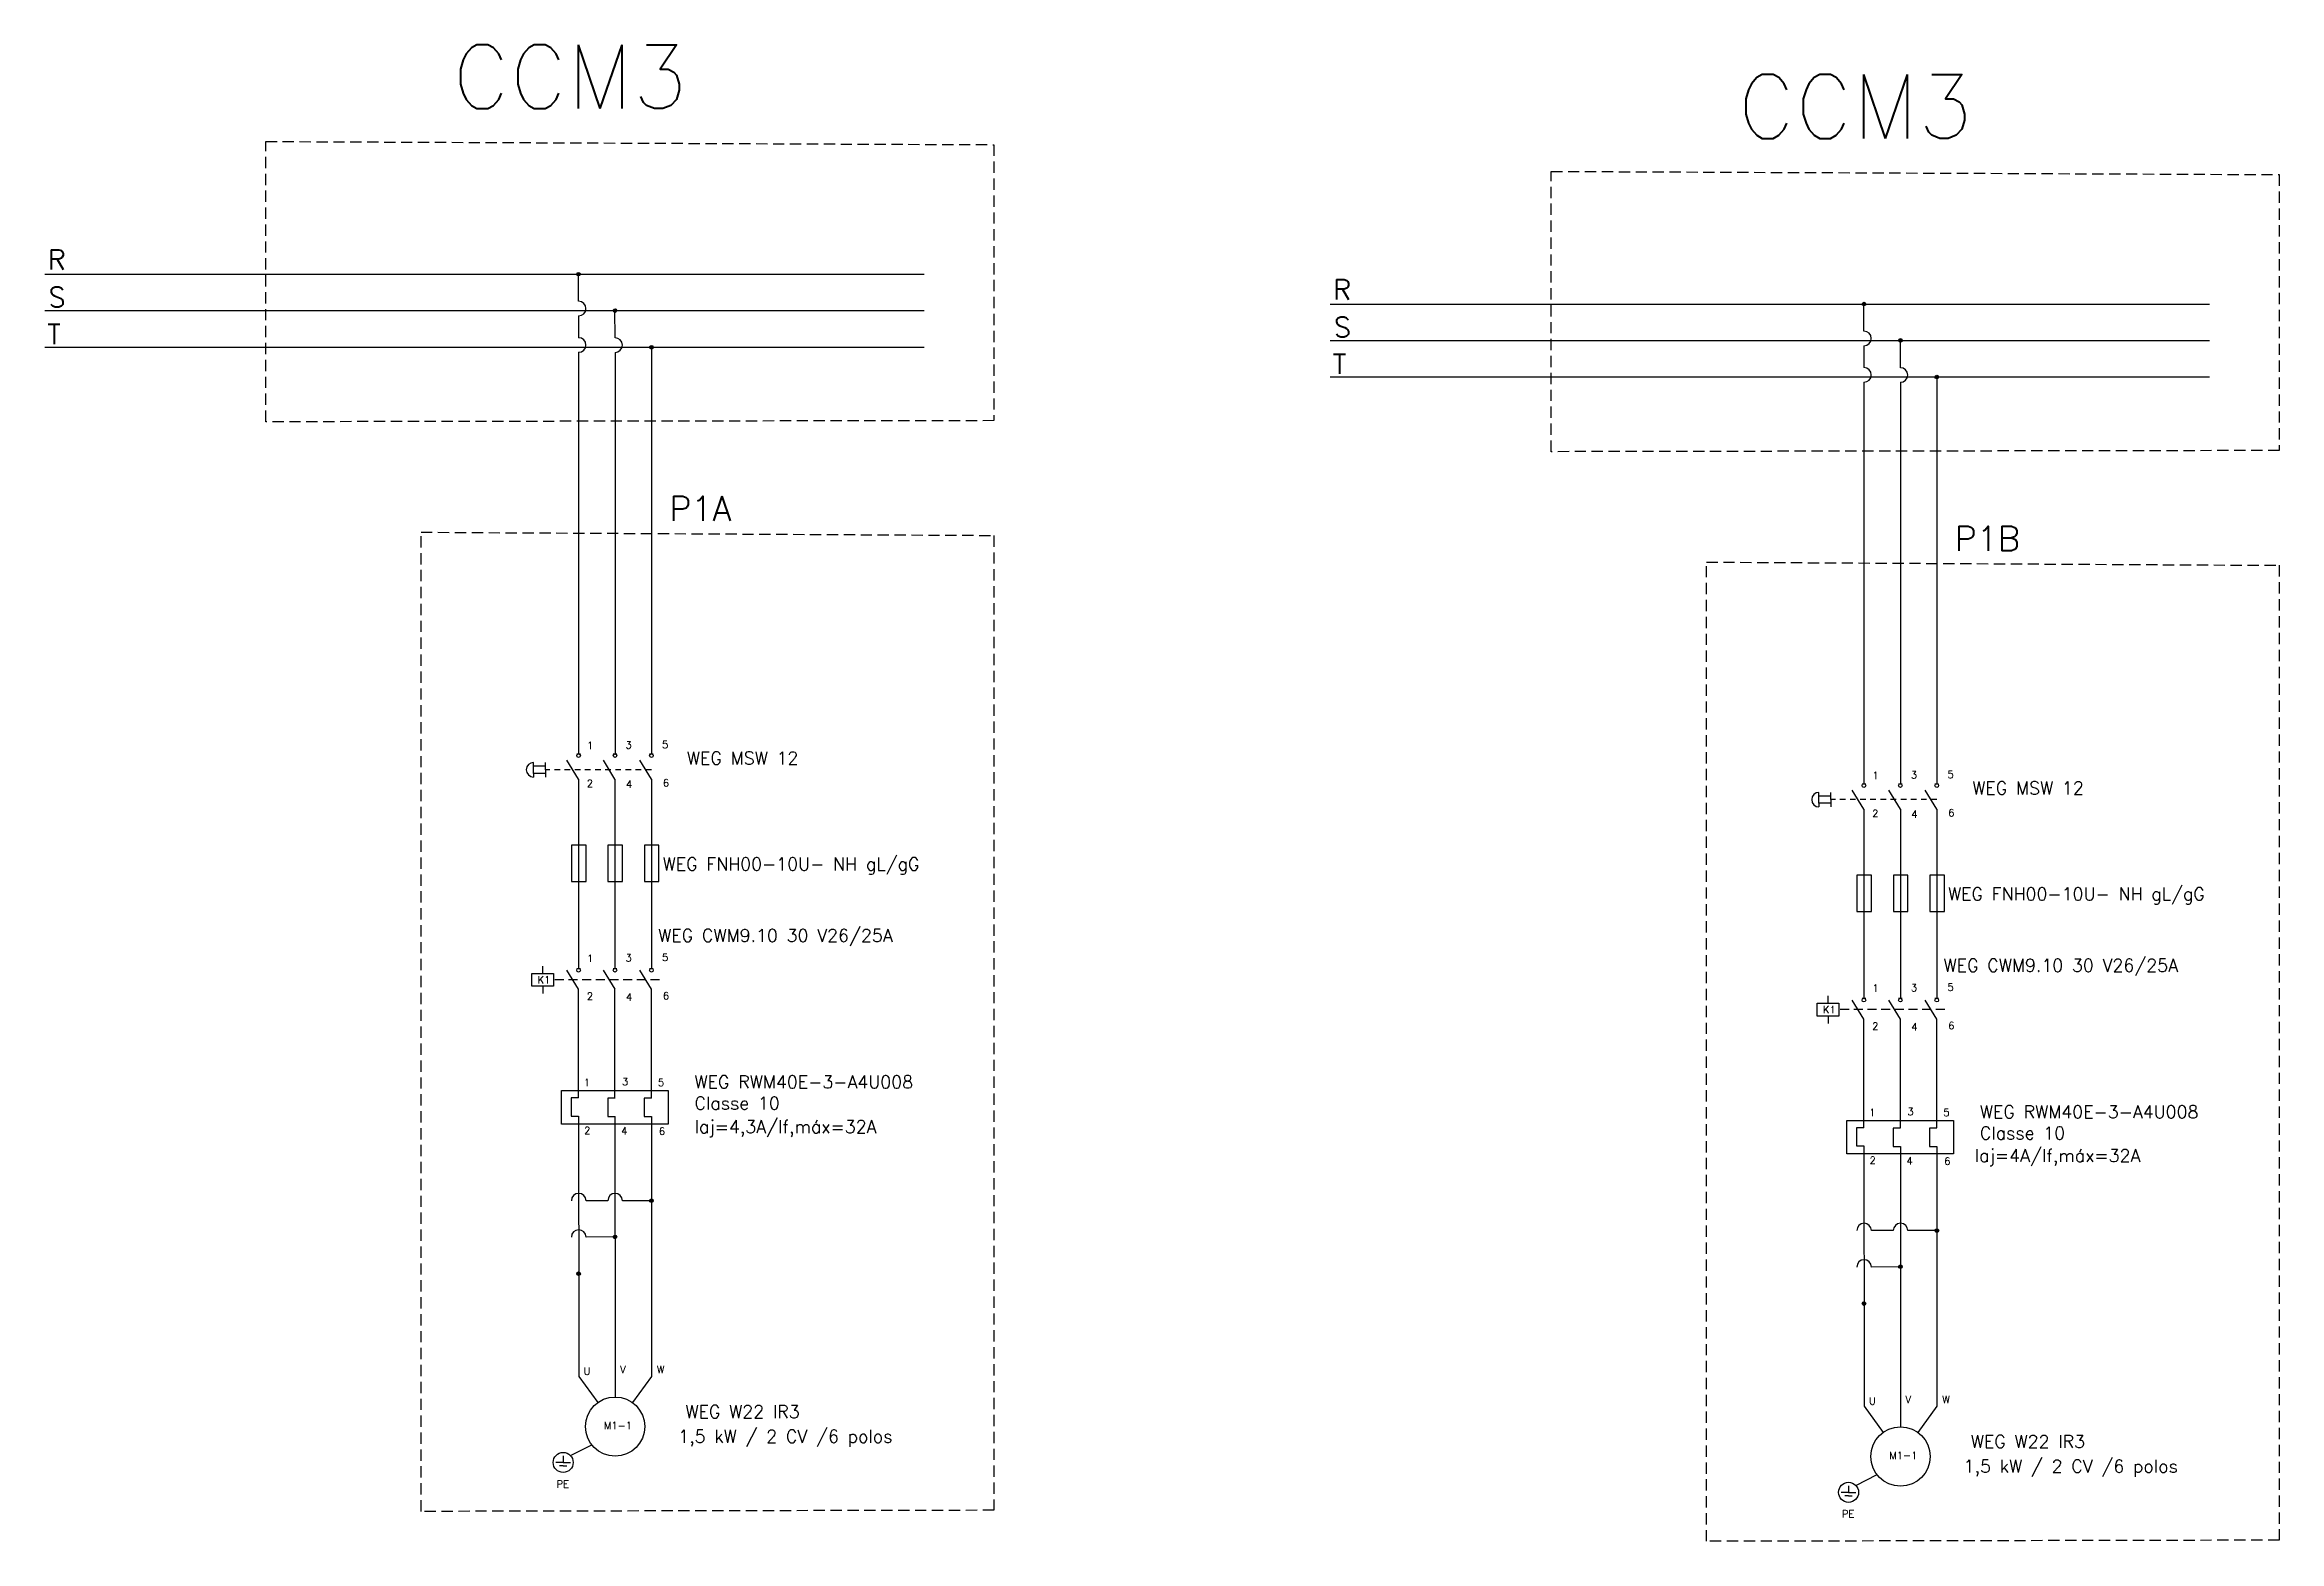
# Model space of a CAD drawing. Extents: x -646 to 641, y -139 to 322.
# Drawn here: x -266.83 to -217.27, y 72.22 to 105.4 of the extents above; entities that cross this region are included whole.
import ezdxf

# ---------------------------------------------------------------- set-up
doc = ezdxf.new("R2010")
doc.units = 0
doc.header["$MEASUREMENT"] = 0
doc.linetypes.add('DASHED2', pattern=[0.375, 0.25, -0.125])
doc.linetypes.add('HIDDEN', pattern=[0.375, 0.25, -0.125])
doc.layers.add('_COTAS', color=4, linetype='Continuous')
doc.layers.add('ELET_TRIFILAR_TEXTO', color=4, linetype='Continuous')
doc.layers.add('ELET_TRIFILAR_DESENHO', color=5, linetype='Continuous', plot=False)
doc.styles.add('ROMANS', font='romans')

msp = doc.modelspace()

# ---------------------------------------------------------------- texts
at = {"layer": 'ELET_TRIFILAR_TEXTO', "style": 'ROMANS'}
for s, height, p in [('CCM3', 1.4139, (-257.788, 103.988)), ('CCM3', 1.4139, (-229.283, 103.326)), ('P1A', 0.5457, (-252.98, 94.843)), ('P1B', 0.5457, (-224.475, 94.18)), ('WEG MSW 12', 0.2828, (-252.587, 89.443)), ('WEG MSW 12', 0.2828, (-224.082, 88.78)), ('WEG FNH00-10U- NH gL/gG     ', 0.28277, (-253.125, 87.094)), ('WEG FNH00-10U- NH gL/gG     ', 0.28277, (-224.62, 86.431)), ('WEG CWM9.10 30 V26/25A', 0.28277, (-253.223, 85.51)), ('WEG CWM9.10 30 V26/25A', 0.28277, (-224.718, 84.847)), ('Iaj=4,3A/If,máx=32A      ', 0.28277, (-252.418, 81.27)), ('Iaj=4A/If,máx=32A      ', 0.28277, (-224.027, 80.629)), ('WEG W22 IR3', 0.28277, (-252.619, 74.951)), ('1,5 kW / 2 CV /6 polos', 0.28277, (-252.778, 74.403)), ('WEG W22 IR3', 0.28277, (-224.114, 74.288)), ('1,5 kW / 2 CV /6 polos', 0.28277, (-224.273, 73.741))]:
    msp.add_text(s, height=height, dxfattribs=at).set_placement(p)
at = {"layer": 'ELET_TRIFILAR_TEXTO', "linetype": 'Continuous', "attachment_point": 1, "style": 'ROMANS'}
for s, width, heights, insert, char_height in [('R', 0.45782, [0.385], (-266.759, 100.857), 0.441), ('R', 0.45782, [0.385], (-238.254, 100.194), 0.441), ('S', 0.45782, [0.385], (-266.744, 100.023), 0.441), ('T', 0.45782, [0.385], (-266.773, 99.205), 0.441), ('S', 0.45782, [0.385], (-238.239, 99.36), 0.441), ('T', 0.45782, [0.385], (-238.268, 98.543), 0.441), ('K1', 0.45782, [0.385], (-255.898, 84.75), 0.1616), ('K1', 0.45782, [0.385], (-227.393, 84.087), 0.1616), ('U', 0.45782, [0.385], (-254.877, 76.072), 0.162), ('V', 0.45782, [0.385], (-254.069, 76.105), 0.162), ('W', 0.45782, [0.385], (-253.25, 76.105), 0.162), ('U', 0.45782, [0.385], (-226.372, 75.409), 0.162), ('V', 0.45782, [0.385], (-225.564, 75.442), 0.162), ('W', 0.45782, [0.385], (-224.745, 75.442), 0.162), ('M1-1', 0.51858, [0.563], (-254.426, 74.866), 0.1616), ('M1-1', 0.51858, [0.563], (-225.921, 74.203), 0.1616), ('PE', 0.45782, [0.385], (-255.479, 73.568), 0.1616), ('PE', 0.45782, [0.385], (-226.974, 72.905), 0.1616)]:
    msp.add_mtext_dynamic_manual_height_columns(s, width=width, gutter_width=2.793, heights=heights, dxfattribs=dict(at, insert=insert, char_height=char_height))
at = {"layer": 'ELET_TRIFILAR_TEXTO', "linetype": 'Continuous', "char_height": 0.28277, "width": 6.08463, "attachment_point": 1, "style": 'ROMANS'}
for insert in [(-252.418, 82.545), (-223.913, 81.882)]:
    msp.add_mtext('WEG RWM40E-3-A4U008 Classe 10    ', dxfattribs=dict(at, insert=insert))

# ---------------------------------------------------------------- blocks, each defined once
blk = doc.blocks.new('Contator')
at = {"layer": 'ELET_TRIFILAR_DESENHO', "linetype": 'Continuous'}
for p, q in [((150.054, 111.998), (150.054, 112.198)), ((150.054, 111.646), (150.054, 111.446)), ((151.04, 111.562), (150.721, 112.083)), ((150.99, 112.133), (151.091, 112.133)), ((152.04, 111.562), (151.721, 112.083)), ((151.99, 112.133), (152.091, 112.133)), ((153.04, 111.562), (152.721, 112.083)), ((152.99, 112.133), (153.091, 112.133))]:
    blk.add_line(p, q, dxfattribs=at)
at = {"layer": 'ELET_TRIFILAR_DESENHO', "linetype": 'DASHED2'}
blk.add_line((153.26, 111.822), (150.354, 111.822), dxfattribs=at)
at = {"layer": 'ELET_TRIFILAR_DESENHO', "linetype": 'Continuous'}
blk.add_lwpolyline([(149.754, 111.998), (150.354, 111.998), (150.354, 111.646), (149.754, 111.646)], close=True, dxfattribs=at)
for centre in [(151.04, 112.083), (152.04, 112.083), (153.04, 112.083)]:
    blk.add_circle(centre, 0.05, dxfattribs=at)
blk = doc.blocks.new('Rele Termico')
at = {"layer": 'ELET_TRIFILAR_DESENHO', "linetype": 'Continuous'}
for p, q in [((151.04, 108.823), (150.84, 108.823)), ((150.84, 108.823), (150.84, 108.323)), ((152.04, 108.811), (151.84, 108.811)), ((151.84, 108.811), (151.84, 108.311)), ((153.04, 108.811), (152.84, 108.811)), ((152.84, 108.811), (152.84, 108.311)), ((150.84, 108.323), (151.04, 108.323)), ((151.84, 108.311), (152.04, 108.311)), ((152.84, 108.311), (153.04, 108.311))]:
    blk.add_line(p, q, dxfattribs=at)
blk.add_lwpolyline([(150.573, 109.022), (153.495, 109.022), (153.495, 108.102), (150.573, 108.102)], close=True, dxfattribs=at)
blk = doc.blocks.new('Nome - Contatos')
at = {"layer": 'ELET_TRIFILAR_TEXTO', "linetype": 'Continuous', "char_height": 0.2, "attachment_point": 1, "style": 'ROMANS'}
for s, insert in [('1', (142.46, 124.177)), ('3', (143.513, 124.19)), ('5', (144.518, 124.204)), ('2', (142.451, 123.136)), ('4', (143.528, 123.114)), ('6', (144.54, 123.15))]:
    blk.add_mtext_dynamic_manual_height_columns(s, width=0.31166, gutter_width=1.901, heights=[0.262], dxfattribs=dict(at, insert=insert))
blk = doc.blocks.new('Nome - Termico')
at = {"layer": 'ELET_TRIFILAR_TEXTO', "linetype": 'Continuous', "char_height": 0.2, "attachment_point": 1, "style": 'ROMANS'}
for s, insert in [('1', (149.774, 110.74)), ('3', (150.822, 110.762)), ('5', (151.809, 110.74)), ('2', (149.782, 109.425)), ('4', (150.799, 109.41)), ('6', (151.832, 109.402))]:
    blk.add_mtext_dynamic_manual_height_columns(s, width=0.31166, gutter_width=1.901, heights=[0.262], dxfattribs=dict(at, insert=insert))
blk = doc.blocks.new('Fusíveis')
at = {"layer": 'ELET_TRIFILAR_DESENHO', "linetype": 'Continuous'}
for p, q in [((143.684, 121.383), (143.484, 121.383)), ((143.484, 121.383), (143.484, 120.383)), ((143.884, 121.383), (143.684, 121.383)), ((143.884, 120.383), (143.884, 121.383)), ((144.684, 121.383), (144.484, 121.383)), ((144.484, 121.383), (144.484, 120.383)), ((144.884, 121.383), (144.684, 121.383)), ((144.884, 120.383), (144.884, 121.383)), ((145.684, 121.383), (145.484, 121.383)), ((145.484, 121.383), (145.484, 120.383)), ((145.884, 121.383), (145.684, 121.383)), ((145.884, 120.383), (145.884, 121.383)), ((143.484, 120.383), (143.884, 120.383)), ((144.484, 120.383), (144.884, 120.383)), ((145.484, 120.383), (145.884, 120.383))]:
    blk.add_line(p, q, dxfattribs=at)

# ---------------------------------------------------------------- hatches: boundary and pattern name
at = {"layer": 'ELET_TRIFILAR_DESENHO', "linetype": 'Continuous'}
h = msp.add_hatch(color=256, dxfattribs=at)
h.dxf.hatch_style = 1
h.paths.add_polyline_path([(-254.947, 100.314, 1), (-255.028, 100.314, 1)])
h = msp.add_hatch(color=256, dxfattribs=at)
h.dxf.hatch_style = 1
h.paths.add_polyline_path([(-226.442, 99.652, 1), (-226.523, 99.652, 1)])
h = msp.add_hatch(color=256, dxfattribs=at)
h.dxf.hatch_style = 1
h.paths.add_polyline_path([(-254.139, 99.506, 1), (-254.22, 99.506, 1)])
h = msp.add_hatch(color=256, dxfattribs=at)
h.dxf.hatch_style = 1
h.paths.add_polyline_path([(-253.413, 98.695), (-253.332, 98.695, 1)])
h.paths.add_polyline_path([(-253.373, 98.695), (-253.373, 98.655, 0.414214), (-253.332, 98.695)])
h.paths.add_polyline_path([(-253.373, 98.655), (-253.373, 98.695), (-253.413, 98.695, 0.414214)])
h = msp.add_hatch(color=256, dxfattribs=at)
h.dxf.hatch_style = 1
h.paths.add_polyline_path([(-225.635, 98.844, 1), (-225.715, 98.844, 1)])
h = msp.add_hatch(color=256, dxfattribs=at)
h.dxf.hatch_style = 1
h.paths.add_polyline_path([(-224.908, 98.033), (-224.828, 98.033, 1)])
h.paths.add_polyline_path([(-224.868, 98.033), (-224.868, 97.992, 0.414214), (-224.828, 98.033)])
h.paths.add_polyline_path([(-224.868, 97.992), (-224.868, 98.033), (-224.908, 98.033, 0.414214)])
h = msp.add_hatch(color=256, dxfattribs=at)
h.dxf.hatch_style = 1
h.paths.add_polyline_path([(-253.412, 79.77, -1), (-253.332, 79.77, -1)])
h = msp.add_hatch(color=256, dxfattribs=at)
h.dxf.hatch_style = 1
h.paths.add_polyline_path([(-254.14, 78.968, 1), (-254.221, 78.968, 1)])
h = msp.add_hatch(color=256, dxfattribs=at)
h.dxf.hatch_style = 1
h.paths.add_polyline_path([(-224.908, 79.107, -1), (-224.827, 79.107, -1)])
h = msp.add_hatch(color=256, dxfattribs=at)
h.dxf.hatch_style = 1
h.paths.add_polyline_path([(-225.635, 78.306, 1), (-225.716, 78.306, 1)])
h = msp.add_hatch(color=256, dxfattribs=at)
h.dxf.hatch_style = 1
h.paths.add_polyline_path([(-254.948, 78.151, 1), (-255.029, 78.151, 1)])
h = msp.add_hatch(color=256, dxfattribs=at)
h.dxf.hatch_style = 1
h.paths.add_polyline_path([(-226.443, 77.488, 1), (-226.524, 77.488, 1)])

# ---------------------------------------------------------------- linework, layer by layer
for p, q in [((-266.828, 100.314), (-259.419, 100.314)), ((-259.419, 100.314), (-247.322, 100.314)), ((-254.988, 99.713), (-254.988, 100.314)), ((-238.323, 99.652), (-230.914, 99.651)), ((-230.914, 99.651), (-218.818, 99.652)), ((-226.483, 99.05), (-226.483, 99.652)), ((-266.828, 99.507), (-259.983, 99.507)), ((-259.983, 99.507), (-247.322, 99.507)), ((-254.988, 99.39), (-254.988, 98.905)), ((-254.18, 98.902), (-254.181, 99.506)), ((-266.828, 98.699), (-259.419, 98.699)), ((-259.419, 98.699), (-247.322, 98.699)), ((-253.372, 98.699), (-253.372, 93.838)), ((-238.323, 98.844), (-230.914, 98.844)), ((-230.914, 98.844), (-218.818, 98.844)), ((-226.483, 98.727), (-226.483, 98.242)), ((-225.675, 98.239), (-225.676, 98.844)), ((-254.988, 98.582), (-254.988, 93.838)), ((-254.18, 98.579), (-254.18, 93.816)), ((-238.323, 98.036), (-230.914, 98.036)), ((-230.914, 98.036), (-218.818, 98.036)), ((-226.483, 97.919), (-226.483, 93.175)), ((-225.675, 97.916), (-225.675, 93.153)), ((-224.867, 98.036), (-224.867, 93.175)), ((-254.988, 93.838), (-254.988, 89.679)), ((-254.18, 93.816), (-254.18, 89.675)), ((-253.372, 93.838), (-253.372, 89.679)), ((-226.483, 93.175), (-226.483, 89.016)), ((-224.867, 93.175), (-224.868, 89.016)), ((-225.675, 93.153), (-225.675, 89.012)), ((-254.988, 89.115), (-255.246, 89.535)), ((-255.029, 89.679), (-254.947, 89.679)), ((-254.181, 89.115), (-254.439, 89.535)), ((-254.221, 89.679), (-254.14, 89.679)), ((-253.373, 89.115), (-253.631, 89.535)), ((-253.413, 89.679), (-253.332, 89.679)), ((-254.988, 89.115), (-254.988, 84.919)), ((-254.181, 89.115), (-254.181, 84.919)), ((-253.373, 89.115), (-253.373, 84.919)), ((-226.484, 88.452), (-226.742, 88.873)), ((-226.524, 89.016), (-226.443, 89.016)), ((-225.676, 88.452), (-225.934, 88.873)), ((-225.716, 89.016), (-225.635, 89.016)), ((-224.868, 88.452), (-225.126, 88.873)), ((-224.909, 89.016), (-224.827, 89.016)), ((-226.484, 88.452), (-226.484, 84.257)), ((-225.676, 88.452), (-225.676, 84.257)), ((-224.868, 88.452), (-224.868, 84.257)), ((-254.181, 82.046), (-254.181, 84.458)), ((-253.373, 82.046), (-253.373, 84.458)), ((-225.676, 81.384), (-225.676, 83.795)), ((-224.868, 81.384), (-224.868, 83.795)), ((-254.988, 81.647), (-254.986, 76.818)), ((-254.181, 81.638), (-254.178, 76.36)), ((-253.373, 81.638), (-253.37, 76.818)), ((-226.484, 80.984), (-226.481, 76.155)), ((-225.676, 80.975), (-225.673, 75.698)), ((-224.868, 80.975), (-224.865, 76.155)), ((-254.986, 76.818), (-254.986, 75.874)), ((-253.37, 76.818), (-253.37, 75.874)), ((-254.178, 76.36), (-254.178, 75.417)), ((-254.986, 75.874), (-254.563, 75.292)), ((-253.37, 75.874), (-253.793, 75.292)), ((-226.481, 76.155), (-226.481, 75.212)), ((-224.865, 76.155), (-224.865, 75.212)), ((-225.673, 75.698), (-225.673, 74.754)), ((-226.481, 75.212), (-226.058, 74.629)), ((-224.865, 75.212), (-225.288, 74.629)), ((-255.167, 74.117), (-254.696, 74.359)), ((-255.33, 73.966), (-255.492, 73.966)), ((-255.33, 73.891), (-255.411, 73.891)), ((-255.33, 74.111), (-255.33, 73.966)), ((-255.33, 73.966), (-255.167, 73.966)), ((-255.33, 73.891), (-255.249, 73.891)), ((-226.825, 73.448), (-226.825, 73.303)), ((-226.662, 73.454), (-226.191, 73.696)), ((-226.825, 73.303), (-226.987, 73.303)), ((-226.825, 73.228), (-226.906, 73.228)), ((-226.825, 73.303), (-226.662, 73.303)), ((-226.825, 73.228), (-226.744, 73.228))]:
    msp.add_line(p, q, dxfattribs=at)
at = {"layer": 'ELET_TRIFILAR_DESENHO', "color": 254, "linetype": 'Continuous', "true_color": 0xcecce6}
for p, q in [((-255.986, 89.406), (-255.986, 89.487)), ((-255.72, 89.406), (-255.986, 89.406)), ((-255.986, 89.244), (-255.986, 89.406)), ((-255.72, 89.244), (-255.986, 89.244)), ((-255.986, 89.244), (-255.986, 89.163)), ((-255.72, 89.325), (-255.72, 89.487)), ((-255.72, 89.325), (-255.72, 89.163)), ((-227.481, 88.743), (-227.481, 88.824)), ((-227.216, 88.743), (-227.481, 88.743)), ((-227.481, 88.581), (-227.481, 88.743)), ((-227.216, 88.662), (-227.216, 88.824)), ((-227.216, 88.581), (-227.481, 88.581)), ((-227.481, 88.581), (-227.481, 88.501)), ((-227.216, 88.662), (-227.216, 88.501))]:
    msp.add_line(p, q, dxfattribs=at)
at = {"layer": 'ELET_TRIFILAR_DESENHO', "color": 254, "linetype": 'DASHED2', "ltscale": 0.5, "true_color": 0xcecce6}
for p, q in [((-253.373, 89.325), (-255.72, 89.325)), ((-224.868, 88.662), (-227.216, 88.662))]:
    msp.add_line(p, q, dxfattribs=at)
at = {"layer": 'ELET_TRIFILAR_DESENHO', "linetype": 'HIDDEN'}
for points in [[(-261.926, 103.256), (-245.777, 103.185), (-245.777, 97.066), (-261.926, 97.041)], [(-233.421, 102.593), (-217.273, 102.522), (-217.273, 96.403), (-233.421, 96.378)], [(-258.482, 94.592), (-245.777, 94.521), (-245.777, 72.905), (-258.482, 72.88)], [(-229.977, 93.929), (-217.273, 93.858), (-217.273, 72.242), (-229.977, 72.217)]]:
    msp.add_lwpolyline(points, close=True, dxfattribs=at)
at = {"layer": 'ELET_TRIFILAR_DESENHO', "linetype": 'Continuous'}
for points in [[(-254.988, 82.051), (-254.988, 84.458)], [(-226.484, 81.388), (-226.484, 83.795)], [(-254.339, 79.77), (-254.824, 79.77)], [(-253.412, 79.77), (-254.016, 79.77)], [(-254.18, 78.968), (-254.824, 78.962)], [(-225.834, 79.107), (-226.319, 79.107)], [(-224.908, 79.107), (-225.511, 79.107)], [(-225.675, 78.306), (-226.319, 78.299)]]:
    msp.add_lwpolyline(points, dxfattribs=at)
for centre, radius in [((-254.988, 100.314), 0.0404), ((-226.483, 99.652), 0.0404), ((-254.18, 99.506), 0.0404), ((-253.373, 98.695), 0.0404), ((-225.675, 98.844), 0.0404), ((-224.868, 98.033), 0.0404), ((-254.988, 89.638), 0.0404), ((-254.181, 89.638), 0.0404), ((-253.373, 89.638), 0.0404), ((-226.484, 88.975), 0.0404), ((-225.676, 88.975), 0.0404), ((-224.868, 88.975), 0.0404), ((-253.372, 79.77), 0.0404), ((-254.18, 78.968), 0.0404), ((-224.867, 79.107), 0.0404), ((-225.675, 78.306), 0.0404), ((-254.988, 78.151), 0.0404), ((-226.483, 77.488), 0.0404), ((-254.178, 74.761), 0.656), ((-225.673, 74.098), 0.656), ((-255.33, 73.966), 0.222), ((-226.825, 73.303), 0.222)]:
    msp.add_circle(centre, radius, dxfattribs=at)
for centre, start, end in [((-254.988, 99.551), 270, 90), ((-254.988, 98.743), 270, 90), ((-254.18, 98.741), 270, 90), ((-226.483, 98.888), 270, 90), ((-226.483, 98.08), 270, 90), ((-225.675, 98.078), 270, 90), ((-254.986, 79.77), 0, 180), ((-254.178, 79.77), 0, 180), ((-254.986, 78.962), 0, 180), ((-226.481, 79.107), 0, 180), ((-225.673, 79.107), 0, 180), ((-226.481, 78.299), 0, 180)]:
    msp.add_arc(centre, 0.162, start, end, dxfattribs=at)
at = {"layer": 'ELET_TRIFILAR_DESENHO', "color": 254, "linetype": 'Continuous', "true_color": 0xcecce6}
for centre in [(-255.986, 89.325), (-227.481, 88.662)]:
    msp.add_arc(centre, 0.162, 90, 270, dxfattribs=at)

# ---------------------------------------------------------------- block references
at = {"layer": '_COTAS', "linetype": 'Continuous', "xscale": 0.8079180569963671, "yscale": 0.8079180569963671, "zscale": 0.8079180569963671}
for name, p in [('Nome - Contatos', (-369.896, -10.381)), ('Nome - Contatos', (-341.391, -11.044)), ('Nome - Contatos', (-369.896, -15.1)), ('Nome - Contatos', (-341.391, -15.762)), ('Nome - Termico', (-375.877, -6.997)), ('Nome - Termico', (-347.372, -7.66))]:
    msp.add_blockref(name, p, dxfattribs=at)
at = {"layer": 'ELET_TRIFILAR_DESENHO', "linetype": 'Continuous', "xscale": 0.8079180569963671, "yscale": 0.8079180569963671, "zscale": 0.8079180569963671}
for name, p in [('Fusíveis', (-371.068, -10.414)), ('Fusíveis', (-342.563, -11.077)), ('Contator', (-377.016, -5.675)), ('Contator', (-348.512, -6.337)), ('Rele Termico', (-377.016, -5.869)), ('Rele Termico', (-348.512, -6.532))]:
    msp.add_blockref(name, p, dxfattribs=at)

msp.set_redraw_order([(e.dxf.handle, doc.entitydb.next_handle()) for e in msp.query("TEXT MTEXT ATTDEF DIMENSION ARC_DIMENSION")])  # texts and dimensions are drawn at this point

doc.saveas('drawing.dxf')
